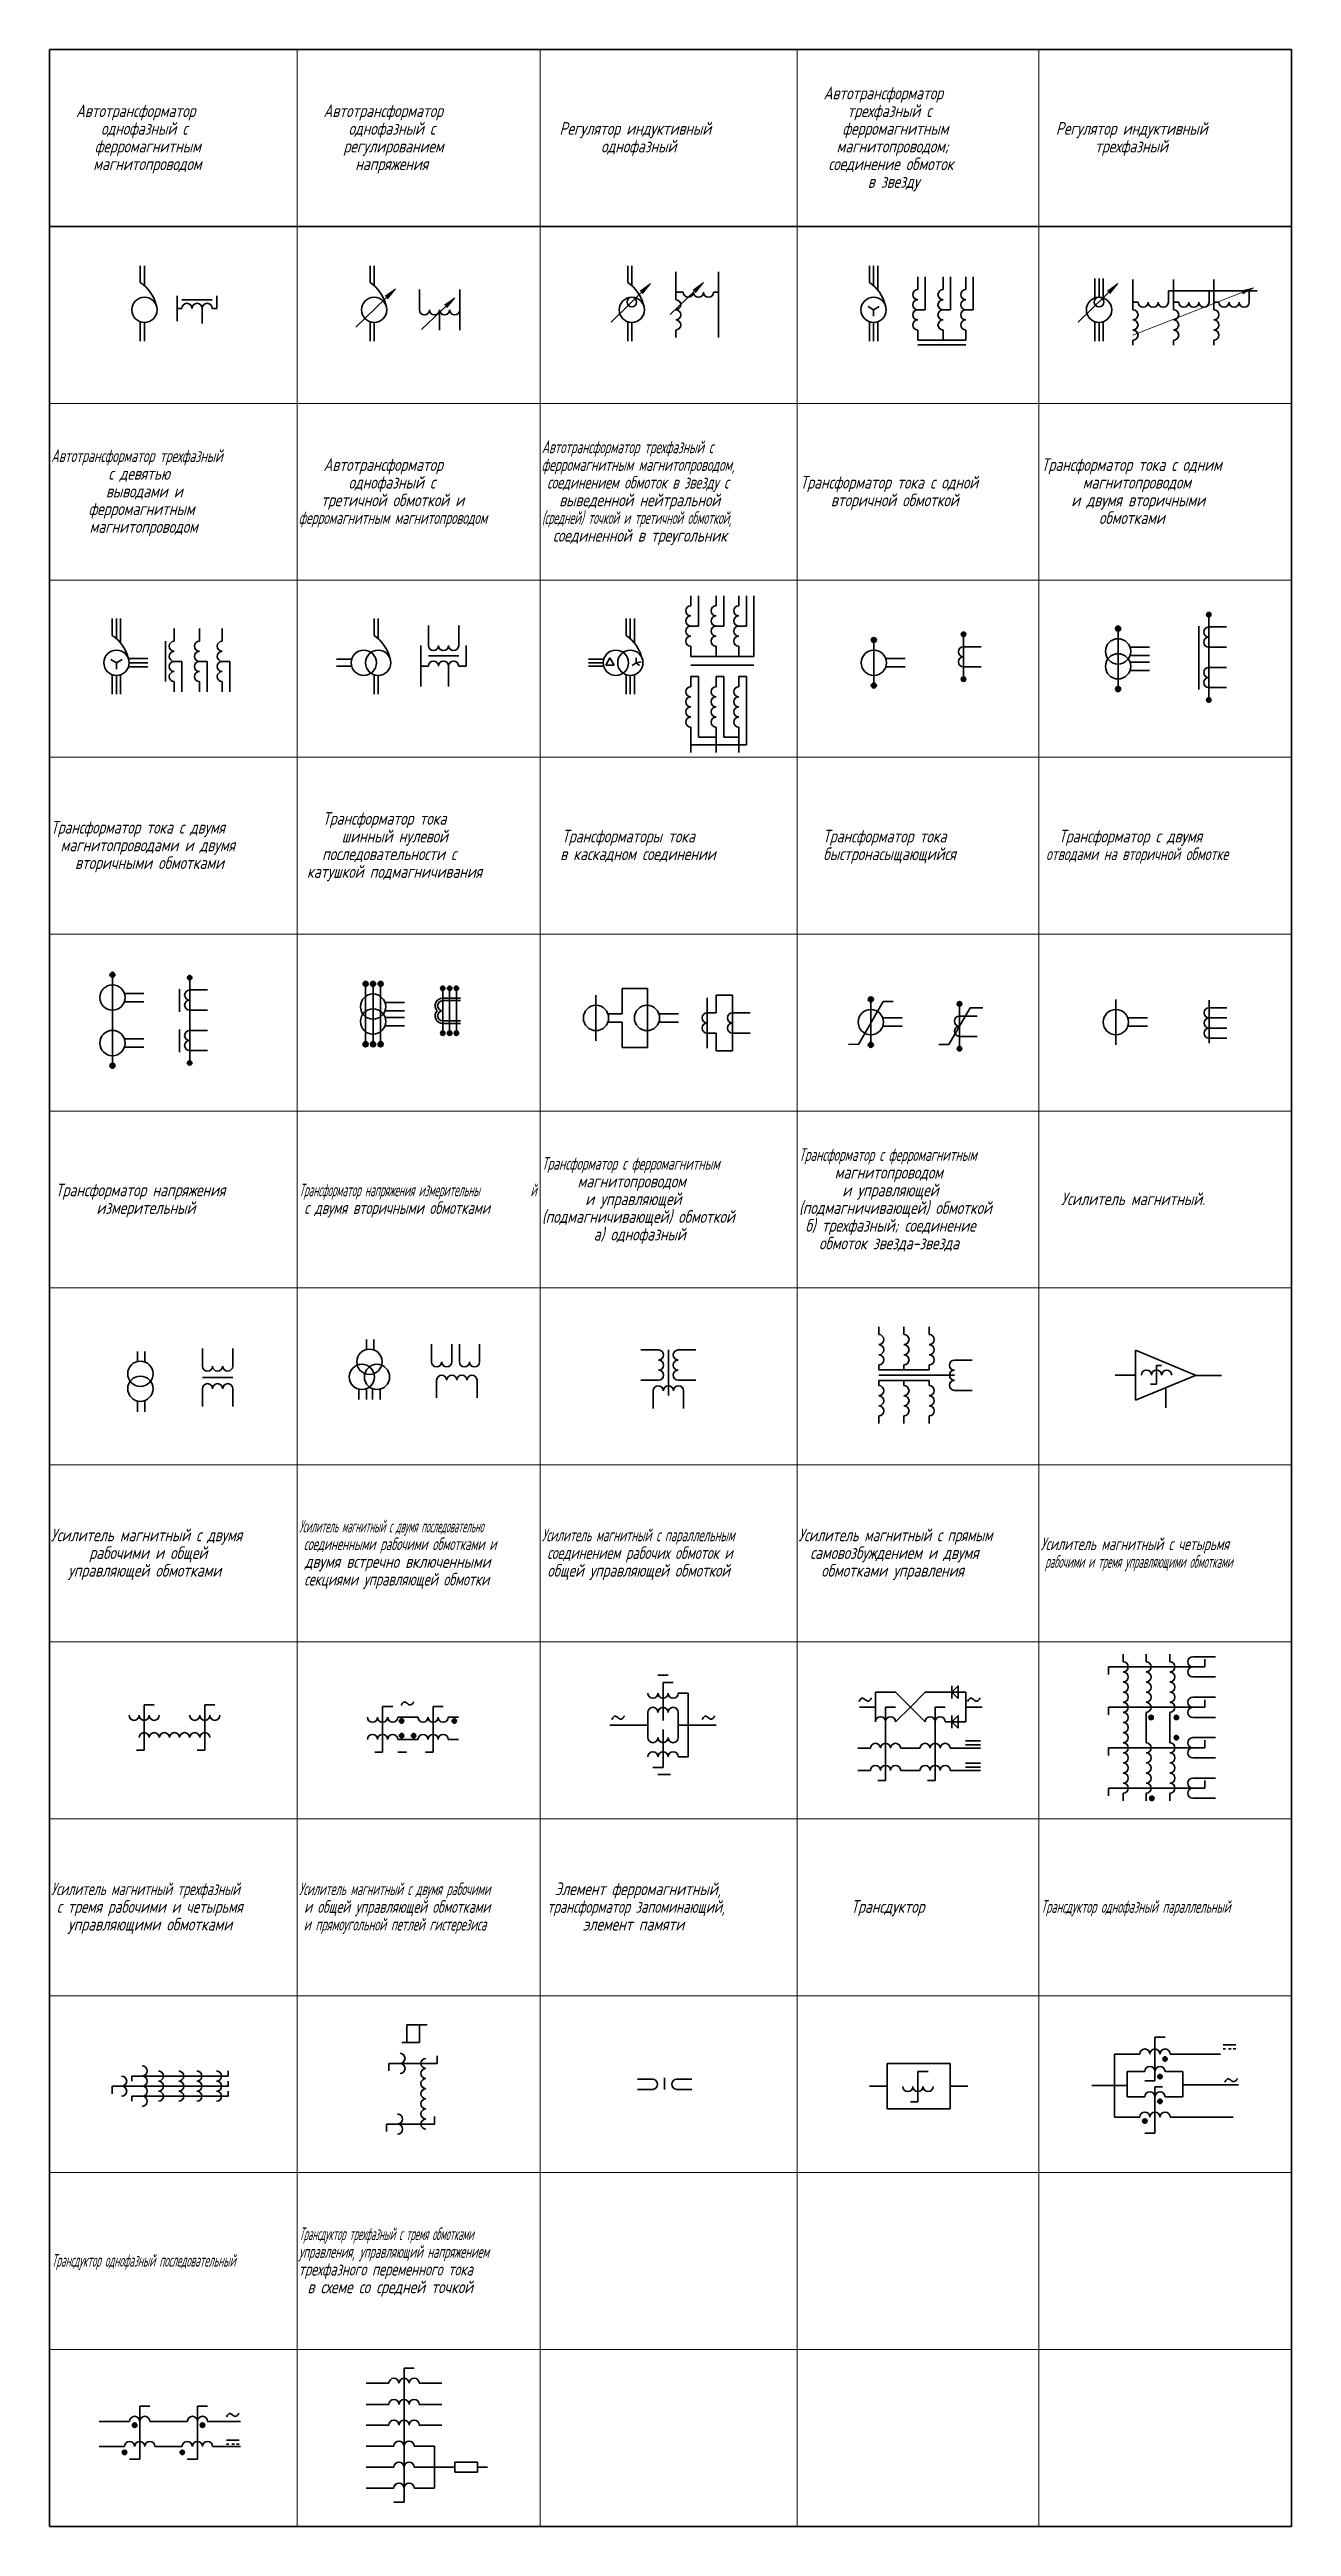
# Model space of a CAD drawing. Header units: millimetres. Extents: x 160 to 1402, y -1416 to 264.
# Drawn here: x 910 to 1402, y -716 to 264 of the extents above; entities that cross this region are included whole.
import ezdxf

# ---------------------------------------------------------------- set-up
doc = ezdxf.new("R2010")
doc.units = ezdxf.units.MM
doc.linetypes.add('K5LT_BASIC', pattern=[0])
doc.linetypes.add('K5LT_THIN', pattern=[0])
doc.layers.add('Слой 1', color=7, linetype='Continuous')
doc.styles.add('KTEXTSTYLE', font='GOST_AU.SHX', dxfattribs={"width": 0.96, "height": 5})

# ---------------------------------------------------------------- blocks, each defined once
blk = doc.blocks.new('U0')
at = {"layer": 'Слой 1', "color": 7, "linetype": 'K5LT_BASIC', "lineweight": 60}
for p, q in [((1072.25, 23.52), (1070.56, 20.59)), ((1070.56, 20.59), (1073.94, 20.59)), ((1073.94, 20.59), (1072.25, 23.52))]:
    blk.add_line(p, q, dxfattribs=at)
blk = doc.blocks.new('U1')
at = {"layer": 'Слой 1', "color": 7, "linetype": 'K5LT_BASIC', "lineweight": 60}
for p, q in [((910.02, 264.18), (1401.52, 264.18)), ((910.02, -715.82), (910.02, 264.18)), ((1401.52, -715.82), (1401.52, 264.18)), ((910.02, 194.18), (1401.52, 194.18)), ((910.02, -715.82), (1401.52, -715.82))]:
    blk.add_line(p, q, dxfattribs=at)
at = {"layer": 'Слой 1', "color": 7, "linetype": 'K5LT_THIN', "lineweight": 18}
for p, q in [((1007.98, -715.82), (1007.98, 264.18)), ((1104.14, -715.82), (1104.14, 264.18)), ((1205.89, -715.82), (1205.89, 264.18)), ((1301.58, -715.82), (1301.58, 264.18)), ((910.02, 124.18), (1401.52, 124.18)), ((910.02, 54.18), (1401.52, 54.18)), ((910.02, -15.82), (1401.52, -15.82)), ((910.02, -85.82), (1401.52, -85.82)), ((910.02, -155.82), (1401.52, -155.82)), ((910.02, -225.82), (1401.52, -225.82)), ((910.02, -295.82), (1401.52, -295.82)), ((910.02, -365.82), (1401.52, -365.82)), ((910.02, -435.82), (1401.52, -435.82)), ((910.02, -505.82), (1401.52, -505.82)), ((910.02, -575.82), (1401.52, -575.82)), ((910.02, -645.82), (1401.52, -645.82))]:
    blk.add_line(p, q, dxfattribs=at)
at = {"layer": 'Слой 1', "color": 7, "char_height": 2.5, "attachment_point": 1, "style": 'KTEXTSTYLE'}
for s, insert in [('\\H3.5;\\W0.965;\\Q15;\\Q15;\\H5.00;Автотрансформатор ', (1216.35, 249.46)), ('\\H3.5;\\W0.965;\\Q15;\\Q15;\\H5.00;Автотрансформатор ', (920.48, 242.46)), ('\\H3.5;\\W0.965;\\Q15;\\Q15;\\H5.00;однофазный с', (930.4, 235.46)), ('\\H3.5;\\W0.965;\\Q15;\\Q15;\\H5.00;Автотрансформатор ', (1018.44, 242.46)), ('\\H3.5;\\W0.965;\\Q15;\\Q15;\\H5.00;однофазный с', (1028.36, 235.46)), ('\\H3.5;\\W0.965;\\Q15;\\Q15;\\H5.00;Регулятор индуктивный', (1111.82, 235.46)), ('\\H3.5;\\W0.965;\\Q15;\\Q15;\\H5.00; ферромагнитным', (1221.32, 235.46)), ('\\H3.5;\\W0.965;\\Q15;\\Q15;\\H5.00;трехфазный с', (1225.75, 242.46)), ('\\H3.5;\\W0.965;\\Q15;\\Q15;\\H5.00;Регулятор индуктивный ', (1308.27, 235.46)), ('\\H3.5;\\W0.965;\\Q15;\\Q15;\\H5.00; ферромагнитным', (925.44, 228.46)), ('\\H3.5;\\W0.965;\\Q15;\\Q15;\\H5.00; регулированием ', (1023.87, 228.46)), ('\\H3.5;\\W0.965;\\Q15;\\Q15;\\H5.00; однофазный', (1125.84, 228.46)), ('\\H3.5;\\W0.965;\\Q15;\\Q15;\\H5.00; магнитопроводом; ', (1219, 228.46)), ('\\H3.5;\\W0.965;\\Q15;\\Q15;\\H5.00;трехфазный', (1323.75, 228.46)), ('\\H3.5;\\W0.965;\\Q15;\\Q15;\\H5.00; магнитопроводом', (924.84, 221.46)), ('\\H3.5;\\W0.965;\\Q15;\\Q15;\\H5.00;напряжения', (1031.01, 221.46)), ('\\H3.5;\\W0.965;\\Q15;\\Q15;\\H5.00;соединение обмоток', (1218.27, 221.46)), ('\\H3.5;\\W0.965;\\Q15;\\Q15;\\H5.00; в звезду', (1231.37, 214.46)), ('\\H3.5;\\W0.965;\\Q15;\\Q15;\\W0.788;\\H5.00;Автотрансформатор трехфазный с ', (1104.8, 109.46)), ('\\H3.5;\\W0.965;\\Q15;\\Q15;\\W0.834;\\H5.00;Автотрансформатор трехфазный ', (910.64, 105.96)), ('\\H3.5;\\W0.965;\\Q15;\\Q15;\\H5.00;Автотрансформатор ', (1018.44, 102.46)), ('\\H3.5;\\W0.965;\\Q15;\\Q15;\\W0.833;\\H5.00;ферромагнитным магнитопроводом,', (1104.76, 102.46)), ('\\H3.5;\\W0.965;\\Q15;\\Q15;\\H5.00;Трансформатор тока с одним', (1302.58, 102.46)), ('\\H3.5;\\W0.965;\\Q15;\\Q15;\\H5.00;выводами и ', (932.32, 91.96)), ('\\H3.5;\\W0.965;\\Q15;\\Q15;\\H5.00;с девятью ', (933.31, 98.96)), ('\\H3.5;\\W0.965;\\Q15;\\Q15;\\H5.00; третичной обмоткой и ', (1015, 88.46)), ('\\H3.5;\\W0.965;\\Q15;\\Q15;\\H5.00;однофазный с', (1028.36, 95.46)), ('\\H3.5;\\W0.965;\\Q15;\\Q15;\\W0.864;\\H5.00; соединением обмоток в звезду с', (1104.73, 95.46)), ('\\H3.5;\\W0.965;\\Q15;\\Q15;\\H5.00; выведенной нейтральной ', (1109.24, 88.46)), ('\\H3.5;\\W0.965;\\Q15;\\Q15;\\H5.00;Трансформатор тока с одной', (1207.09, 95.46)), ('\\H3.5;\\W0.965;\\Q15;\\Q15;\\H5.00; вторичной обмоткой', (1216.75, 88.46)), ('\\H3.5;\\W0.965;\\Q15;\\Q15;\\H5.00; магнитопроводом', (1316.41, 95.46)), ('\\H3.5;\\W0.965;\\Q15;\\Q15;\\H5.00;ферромагнитным ', (925.44, 84.96)), ('\\H3.5;\\W0.965;\\Q15;\\Q15;\\W0.825;\\H5.00;ферромагнитным магнитопроводом', (1008.61, 81.46)), ('\\H3.5;\\W0.965;\\Q15;\\Q15;\\W0.713;\\H5.00;(средней) точкой и третичной обмоткой,', (1104.87, 81.46)), ('\\H3.5;\\W0.965;\\Q15;\\Q15;\\H5.00; и двумя вторичными ', (1311.91, 88.46)), ('\\H3.5;\\W0.965;\\Q15;\\Q15;\\H5.00;обмотками', (1325.34, 81.46)), ('\\H3.5;\\W0.965;\\Q15;\\Q15;\\H5.00;магнитопроводом', (925.84, 77.96)), ('\\H3.5;\\W0.965;\\Q15;\\Q15;\\H5.00; соединенной в треугольник', (1106.79, 74.46)), ('\\H3.5;\\W0.965;\\Q15;\\Q15;\\H5.00;Трансформатор тока ', (1018.11, -37.54)), ('\\H3.5;\\W0.965;\\Q15;\\Q15;\\W0.952;\\H5.00;Трансформатор тока с двумя ', (910.53, -41.04)), ('\\H3.5;\\W0.965;\\Q15;\\Q15;\\H5.00;шинный нулевой', (1025.65, -44.54)), ('\\H3.5;\\W0.965;\\Q15;\\Q15;\\H5.00;Трансформаторы тока ', (1112.75, -44.54)), ('\\H3.5;\\W0.965;\\Q15;\\Q15;\\H5.00;Трансформатор тока ', (1216.02, -44.54)), ('\\H3.5;\\W0.965;\\Q15;\\Q15;\\H5.00;Трансформатор с двумя', (1309.4, -44.54)), ('\\H3.5;\\W0.965;\\Q15;\\Q15;\\H5.00;магнитопроводами и двумя', (914.39, -48.04)), ('\\H3.5;\\W0.965;\\Q15;\\Q15;\\H5.00; вторичными обмотками', (917.63, -55.04)), ('\\H3.5;\\W0.965;\\Q15;\\Q15;\\H5.00;катушкой подмагничивания', (1011.89, -58.54)), ('\\H3.5;\\W0.965;\\Q15;\\Q15;\\H5.00; последовательности с ', (1015.4, -51.54)), ('\\H3.5;\\W0.965;\\Q15;\\Q15;\\H5.00;в каскадном соединении', (1112.09, -51.54)), ('\\H3.5;\\W0.965;\\Q15;\\Q15;\\H5.00;быстронасыщающийся', (1216.22, -51.54)), ('\\H3.5;\\W0.965;\\Q15;\\Q15;\\W0.859;\\H5.00; отводами на вторичной обмотке', (1302.18, -51.54)), ('\\H3.5;\\W0.965;\\Q15;\\Q15;\\W0.802;\\H5.00;Трансформатор с ферромагнитным ', (1104.79, -174.04)), ('\\H3.5;\\W0.965;\\Q15;\\Q15;\\W0.802;\\H5.00;Трансформатор с ферромагнитным ', (1206.55, -170.54)), ('\\H3.5;\\W0.965;\\Q15;\\Q15;\\H5.00;Трансформатор напряжения ', (912.41, -184.54)), ('\\H3.5;\\W0.965;\\Q15;\\Q15;\\W0.655;\\H5.00;Трансформатор напряжения измерительны', (1008.77, -184.54)), ('\\H3.5;\\W0.965;\\Q15;\\Q15;\\W0.655;\\H5.00;й', (1100.35, -184.54)), ('\\H3.5;\\W0.965;\\Q15;\\Q15;\\H5.00;магнитопроводом ', (1118.97, -181.04)), ('\\H3.5;\\W0.965;\\Q15;\\Q15;\\H5.00;магнитопроводом ', (1220.72, -177.54)), ('\\H3.5;\\W0.965;\\Q15;\\Q15;\\H5.00;и управляющей ', (1223.76, -184.54)), ('\\H3.5;\\W0.965;\\Q15;\\Q15;\\H5.00;измерительный', (928.55, -191.54)), ('\\H3.5;\\W0.965;\\Q15;\\Q15;\\W0.888;\\H5.00; с двумя вторичными обмотками', (1008.55, -191.54)), ('\\H3.5;\\W0.965;\\Q15;\\Q15;\\H5.00;(подмагничивающей) обмоткой', (1104.88, -195.04)), ('\\H3.5;\\W0.965;\\Q15;\\Q15;\\H5.00;и управляющей ', (1122.01, -188.04)), ('\\H3.5;\\W0.965;\\Q15;\\Q15;\\H5.00;(подмагничивающей) обмоткой', (1206.63, -191.54)), ('\\H3.5;\\W0.965;\\Q15;\\Q15;\\H5.00;Усилитель магнитный. ', (1310.32, -188.04)), ('\\H3.5;\\W0.965;\\Q15;\\Q15;\\H5.00; а) однофазный', (1122.87, -202.04)), ('\\H3.5;\\W0.965;\\Q15;\\Q15;\\H5.00;б) трехфазный; соединение ', (1209.14, -198.54)), ('\\H3.5;\\W0.965;\\Q15;\\Q15;\\H5.00;обмоток звезда-звезда', (1214.57, -205.54)), ('\\H3.5;\\W0.965;\\Q15;\\Q15;\\W0.952;\\H5.00;Усилитель магнитный с двумя', (910.53, -321.04)), ('\\H3.5;\\W0.965;\\Q15;\\Q15;\\W0.588;\\H5.00;Усилитель магнитный с двумя последовательно', (1008.83, -317.54)), ('\\H3.5;\\W0.965;\\Q15;\\Q15;\\W0.749;\\H5.00;Усилитель магнитный с параллельным', (1104.84, -321.04)), ('\\H3.5;\\W0.965;\\Q15;\\Q15;\\W0.907;\\H5.00;Усилитель магнитный с прямым', (1206.45, -321.04)), ('\\H3.5;\\W0.965;\\Q15;\\Q15;\\H5.00; рабочими и общей ', (923.26, -328.04)), ('\\H3.5;\\W0.965;\\Q15;\\Q15;\\H5.00; двумя встречно включенными', (1008.52, -331.54)), ('\\H3.5;\\W0.965;\\Q15;\\Q15;\\W0.764;\\H5.00; соединенными рабочими обмотками и', (1008.67, -324.54)), ('\\H3.5;\\W0.965;\\Q15;\\Q15;\\W0.883;\\H5.00; соединением рабочих обмоток и', (1104.71, -328.04)), ('\\H3.5;\\W0.965;\\Q15;\\Q15;\\H5.00; самовозбуждением и двумя ', (1208.55, -328.04)), ('\\H3.5;\\W0.965;\\Q15;\\Q15;\\W0.839;\\H5.00;Усилитель магнитный с четырьмя', (1302.2, -324.54)), ('\\H3.5;\\W0.965;\\Q15;\\Q15;\\W0.631;\\H5.00; рабочими и тремя управляющими обмотками', (1302.39, -331.54)), ('\\H3.5;\\W0.965;\\Q15;\\Q15;\\H5.00;управляющей обмотками', (917.37, -335.04)), ('\\H3.5;\\W0.965;\\Q15;\\Q15;\\W0.882;\\H5.00; секциями управляющей обмотки', (1008.56, -338.54)), ('\\H3.5;\\W0.965;\\Q15;\\Q15;\\W0.941;\\H5.00; общей управляющей обмоткой', (1104.66, -335.04)), ('\\H3.5;\\W0.965;\\Q15;\\Q15;\\H5.00;обмотками управления', (1215.43, -335.04)), ('\\H3.5;\\W0.965;\\Q15;\\Q15;\\W0.827;\\H5.00;Усилитель магнитный трехфазный', (910.65, -461.04)), ('\\H3.5;\\W0.965;\\Q15;\\Q15;\\W0.934;\\H5.00; с тремя рабочими и четырьмя', (910.55, -468.04)), ('\\H3.5;\\W0.965;\\Q15;\\Q15;\\W0.711;\\H5.00;Усилитель магнитный с двумя рабочими', (1008.72, -461.04)), ('\\H3.5;\\W0.965;\\Q15;\\Q15;\\W0.849;\\H5.00; и общей управляющей обмотками', (1008.59, -468.04)), ('\\H3.5;\\W0.965;\\Q15;\\Q15;\\W0.882;\\H5.00; трансформатор запоминающий, ', (1104.72, -468.04)), ('\\H3.5;\\W0.965;\\Q15;\\Q15;\\H5.00;Элемент ферромагнитный,', (1109.95, -461.04)), ('\\H3.5;\\W0.965;\\Q15;\\Q15;\\H5.00;Трансдуктор', (1227.2, -468.04)), ('\\H3.5;\\W0.965;\\Q15;\\Q15;\\W0.729;\\H5.00;Трансдуктор однофазный параллельный', (1302.3, -468.04)), ('\\H3.5;\\W0.965;\\Q15;\\Q15;\\H5.00; управляющими обмотками', (914.86, -475.04)), ('\\H3.5;\\W0.965;\\Q15;\\Q15;\\W0.747;\\H5.00; и прямоугольной петлей гистерезиса', (1008.68, -475.04)), ('\\H3.5;\\W0.965;\\Q15;\\Q15;\\H5.00;элемент памяти', (1121.08, -475.04)), ('\\H3.5;\\W0.965;\\Q15;\\Q15;\\W0.607;\\H5.00;Трансдуктор трехфазный с тремя обмотками ', (1008.81, -597.54)), ('\\H3.5;\\W0.965;\\Q15;\\Q15;\\W0.729;\\H5.00;управления, управляющий напряжением ', (1008.7, -604.54)), ('\\H3.5;\\W0.965;\\Q15;\\Q15;\\W0.645;\\H5.00;Трансдуктор однофазный последовательный', (910.82, -608.04)), ('\\H3.5;\\W0.965;\\Q15;\\Q15;\\W0.888;\\H5.00;трехфазного переменного тока ', (1008.55, -611.54)), ('\\H3.5;\\W0.965;\\Q15;\\Q15;\\H5.00;в схеме со средней точкой', (1012.09, -618.54))]:
    blk.add_mtext(s, dxfattribs=dict(at, insert=insert))
blk = doc.blocks.new('U2')
at = {"layer": 'Слой 1'}
blk.add_hatch(color=7, dxfattribs=at).paths.add_polyline_path([(1010.64, 165.6), (1013.76, 169.56), (1009.72, 166.54), (1010.53, 166.42)])
at = {"layer": 'Слой 1', "color": 7, "linetype": 'K5LT_THIN', "lineweight": 18}
for p, q in [((998.17, 154.35), (1013.76, 169.56)), ((1009.72, 166.54), (1013.76, 169.56)), ((1013.76, 169.56), (1010.64, 165.6)), ((1010.53, 166.42), (1009.72, 166.54)), ((1010.64, 165.6), (1010.53, 166.42))]:
    blk.add_line(p, q, dxfattribs=at)
blk = doc.blocks.new('U3')
at = {"layer": 'Слой 1'}
blk.add_hatch(color=7, dxfattribs=at).paths.add_polyline_path([(1080.06, 167.6), (1083.18, 171.56), (1079.14, 168.54), (1079.96, 168.42)])
at = {"layer": 'Слой 1', "color": 7, "linetype": 'K5LT_THIN', "lineweight": 18}
for p, q in [((1067.59, 156.35), (1083.18, 171.56)), ((1079.14, 168.54), (1083.18, 171.56)), ((1079.96, 168.42), (1079.14, 168.54)), ((1080.06, 167.6), (1079.96, 168.42)), ((1083.18, 171.56), (1080.06, 167.6))]:
    blk.add_line(p, q, dxfattribs=at)
blk = doc.blocks.new('U4')
at = {"layer": 'Слой 1'}
blk.add_hatch(color=7, dxfattribs=at).paths.add_polyline_path([(1225.51, 167.6), (1228.63, 171.56), (1224.59, 168.54), (1225.41, 168.42)])
at = {"layer": 'Слой 1', "color": 7, "linetype": 'K5LT_THIN', "lineweight": 18}
for p, q in [((1213.04, 156.35), (1228.63, 171.56)), ((1224.59, 168.54), (1228.63, 171.56)), ((1225.41, 168.42), (1224.59, 168.54)), ((1225.51, 167.6), (1225.41, 168.42)), ((1228.63, 171.56), (1225.51, 167.6))]:
    blk.add_line(p, q, dxfattribs=at)
blk = doc.blocks.new('U5')
at = {"layer": 'Слой 1'}
blk.add_hatch(color=7, dxfattribs=at).paths.add_polyline_path([(1034.07, 162.05), (1037.24, 165.97), (1033.17, 163), (1033.98, 162.87)])
at = {"layer": 'Слой 1', "color": 7, "linetype": 'K5LT_THIN', "lineweight": 18}
for p, q in [((1024.04, 153.4), (1037.24, 165.97)), ((1033.17, 163), (1037.24, 165.97)), ((1033.98, 162.87), (1033.17, 163)), ((1034.07, 162.05), (1033.98, 162.87)), ((1037.24, 165.97), (1034.07, 162.05))]:
    blk.add_line(p, q, dxfattribs=at)
blk = doc.blocks.new('U6')
at = {"layer": 'Слой 1'}
blk.add_hatch(color=7, dxfattribs=at).paths.add_polyline_path([(1100.97, 168.05), (1104.14, 171.97), (1100.07, 169), (1100.88, 168.87)])
at = {"layer": 'Слой 1', "color": 7, "linetype": 'K5LT_THIN', "lineweight": 18}
for p, q in [((1090.94, 159.4), (1104.14, 171.97)), ((1100.07, 169), (1104.14, 171.97)), ((1100.88, 168.87), (1100.07, 169)), ((1100.97, 168.05), (1100.88, 168.87)), ((1104.14, 171.97), (1100.97, 168.05))]:
    blk.add_line(p, q, dxfattribs=at)
blk = doc.blocks.new('U7')
at = {"layer": 'Слой 1'}
blk.add_hatch(color=7, dxfattribs=at).paths.add_polyline_path([(1277.63, 168.73), (1282.52, 169.94), (1278.11, 167.5), (1278.33, 168.3)])
at = {"layer": 'Слой 1', "color": 7, "linetype": 'K5LT_THIN', "lineweight": 18}
for p, q in [((1234.67, 151.2), (1282.52, 169.94)), ((1277.63, 168.73), (1282.52, 169.94)), ((1278.33, 168.3), (1277.63, 168.73)), ((1282.52, 169.94), (1278.11, 167.5)), ((1278.11, 167.5), (1278.33, 168.3))]:
    blk.add_line(p, q, dxfattribs=at)

msp = doc.modelspace()

# ---------------------------------------------------------------- hatches: boundary and pattern name
at = {"layer": 'Слой 1'}
for points in [[(1369.67, 40.58), (1369.41, 41.2), (1368.79, 41.46), (1368.17, 41.2), (1367.91, 40.58), (1368.17, 39.96), (1368.79, 39.71), (1369.41, 39.96)], [(1236.24, 29.56), (1235.54, 29.86), (1235.24, 30.56), (1235.54, 31.27), (1236.24, 31.56), (1236.95, 31.27), (1237.24, 30.56), (1236.95, 29.86)], [(1272.61, 32.8), (1272.36, 33.42), (1271.74, 33.67), (1271.12, 33.42), (1270.86, 32.8), (1271.12, 32.18), (1271.74, 31.92), (1272.36, 32.18)], [(1332.89, 34.06), (1332.18, 34.36), (1331.89, 35.06), (1332.18, 35.77), (1332.89, 36.06), (1333.6, 35.77), (1333.89, 35.06), (1333.6, 34.36)], [(1236.24, 13.56), (1236.95, 13.27), (1237.24, 12.56), (1236.95, 11.86), (1236.24, 11.56), (1235.54, 11.86), (1235.24, 12.56), (1235.54, 13.27)], [(1272.61, 15.05), (1272.36, 15.67), (1271.74, 15.92), (1271.12, 15.67), (1270.86, 15.05), (1271.12, 14.43), (1271.74, 14.17), (1272.36, 14.43)], [(1332.89, 12.15), (1333.6, 11.86), (1333.89, 11.15), (1333.6, 10.45), (1332.89, 10.15), (1332.18, 10.45), (1331.89, 11.15), (1332.18, 11.86)], [(1369.67, 6.83), (1369.41, 7.45), (1368.79, 7.71), (1368.17, 7.45), (1367.91, 6.83), (1368.17, 6.21), (1368.79, 5.96), (1369.41, 6.21)], [(934.92, -102.9), (934.22, -102.61), (933.92, -101.9), (934.22, -101.2), (934.92, -100.9), (935.63, -101.2), (935.92, -101.9), (935.63, -102.61)], [(966.37, -103.03), (966.11, -102.41), (965.49, -102.15), (964.87, -102.41), (964.62, -103.03), (964.87, -103.65), (965.49, -103.9), (966.11, -103.65)], [(1035.09, -106.49), (1034.38, -106.2), (1034.09, -105.49), (1034.38, -104.79), (1035.09, -104.49), (1035.79, -104.79), (1036.09, -105.49), (1035.79, -106.2)], [(1038.05, -106.49), (1037.35, -106.2), (1037.05, -105.49), (1037.35, -104.79), (1038.05, -104.49), (1038.76, -104.79), (1039.05, -105.49), (1038.76, -106.2)], [(1041.02, -106.49), (1040.31, -106.2), (1040.02, -105.49), (1040.31, -104.79), (1041.02, -104.49), (1041.73, -104.79), (1042.02, -105.49), (1041.73, -106.2)], [(1066.49, -107.26), (1066.24, -106.64), (1065.62, -106.38), (1065, -106.64), (1064.74, -107.26), (1065, -107.88), (1065.62, -108.13), (1066.24, -107.88)], [(1069.24, -107.26), (1068.98, -106.64), (1068.36, -106.38), (1067.75, -106.64), (1067.49, -107.26), (1067.75, -107.88), (1068.36, -108.13), (1068.98, -107.88)], [(1071.92, -107.26), (1071.67, -106.64), (1071.05, -106.38), (1070.43, -106.64), (1070.17, -107.26), (1070.43, -107.88), (1071.05, -108.13), (1071.67, -107.88)], [(1235.04, -112.62), (1234.33, -112.33), (1234.04, -111.62), (1234.33, -110.91), (1235.04, -110.62), (1235.74, -110.91), (1236.04, -111.62), (1235.74, -112.33)], [(1271, -113.39), (1270.75, -112.77), (1270.13, -112.51), (1269.51, -112.77), (1269.25, -113.39), (1269.51, -114.01), (1270.13, -114.26), (1270.75, -114.01)], [(1066.49, -125.01), (1066.24, -124.39), (1065.62, -124.13), (1065, -124.39), (1064.74, -125.01), (1065, -125.63), (1065.62, -125.89), (1066.24, -125.63)], [(1069.24, -125.01), (1068.98, -124.39), (1068.36, -124.13), (1067.75, -124.39), (1067.49, -125.01), (1067.75, -125.63), (1068.36, -125.89), (1068.98, -125.63)], [(1071.92, -125.01), (1071.67, -124.39), (1071.05, -124.13), (1070.43, -124.39), (1070.17, -125.01), (1070.43, -125.63), (1071.05, -125.89), (1071.67, -125.63)], [(934.92, -136.9), (935.63, -137.2), (935.92, -137.9), (935.63, -138.61), (934.92, -138.9), (934.22, -138.61), (933.92, -137.9), (934.22, -137.2)], [(966.37, -136.78), (966.11, -136.16), (965.49, -135.9), (964.87, -136.16), (964.62, -136.78), (964.87, -137.4), (965.49, -137.65), (966.11, -137.4)], [(1035.09, -128.4), (1035.79, -128.7), (1036.09, -129.4), (1035.79, -130.11), (1035.09, -130.4), (1034.38, -130.11), (1034.09, -129.4), (1034.38, -128.7)], [(1038.05, -128.4), (1038.76, -128.7), (1039.05, -129.4), (1038.76, -130.11), (1038.05, -130.4), (1037.35, -130.11), (1037.05, -129.4), (1037.35, -128.7)], [(1041.02, -128.4), (1041.73, -128.7), (1042.02, -129.4), (1041.73, -130.11), (1041.02, -130.4), (1040.31, -130.11), (1040.02, -129.4), (1040.31, -128.7)], [(1235.04, -128.62), (1235.74, -128.91), (1236.04, -129.62), (1235.74, -130.33), (1235.04, -130.62), (1234.33, -130.33), (1234.04, -129.62), (1234.33, -128.91)], [(1271, -131.14), (1270.75, -130.52), (1270.13, -130.26), (1269.51, -130.52), (1269.25, -131.14), (1269.51, -131.76), (1270.13, -132.01), (1270.75, -131.76)], [(1050.23, -397.14), (1049.97, -396.52), (1049.35, -396.26), (1048.73, -396.52), (1048.47, -397.14), (1048.73, -397.76), (1049.35, -398.01), (1049.97, -397.76)], [(1071.07, -397.14), (1070.81, -396.52), (1070.19, -396.26), (1069.57, -396.52), (1069.31, -397.14), (1069.57, -397.76), (1070.19, -398.01), (1070.81, -397.76)], [(1346.84, -395.73), (1346.58, -395.11), (1345.97, -394.85), (1345.35, -395.11), (1345.09, -395.73), (1345.35, -396.35), (1345.97, -396.6), (1346.58, -396.35)], [(1356.84, -395.73), (1356.58, -395.11), (1355.97, -394.85), (1355.35, -395.11), (1355.09, -395.73), (1355.35, -396.35), (1355.97, -396.6), (1356.58, -396.35)], [(1050.23, -402.94), (1049.97, -402.33), (1049.35, -402.07), (1048.73, -402.33), (1048.47, -402.94), (1048.73, -403.56), (1049.35, -403.82), (1049.97, -403.56)], [(1054.98, -402.94), (1054.72, -402.33), (1054.1, -402.07), (1053.48, -402.33), (1053.23, -402.94), (1053.48, -403.56), (1054.1, -403.82), (1054.72, -403.56)], [(1356.84, -403.73), (1356.58, -403.11), (1355.97, -402.85), (1355.35, -403.11), (1355.09, -403.73), (1355.35, -404.35), (1355.97, -404.6), (1356.58, -404.35)], [(1347.11, -427.73), (1346.86, -427.11), (1346.24, -426.85), (1345.62, -427.11), (1345.36, -427.73), (1345.62, -428.35), (1346.24, -428.6), (1346.86, -428.35)], [(1350.37, -537.84), (1350.11, -537.22), (1349.49, -536.97), (1348.88, -537.22), (1348.62, -537.84), (1348.88, -538.46), (1349.49, -538.72), (1350.11, -538.46)], [(1352.37, -530.88), (1352.11, -530.26), (1351.49, -530), (1350.88, -530.26), (1350.62, -530.88), (1350.88, -531.5), (1351.49, -531.75), (1352.11, -531.5)], [(1350.37, -547.63), (1350.11, -547.01), (1349.49, -546.75), (1348.88, -547.01), (1348.62, -547.63), (1348.88, -548.25), (1349.49, -548.5), (1350.11, -548.25)], [(1344.37, -555.43), (1344.11, -554.81), (1343.49, -554.55), (1342.88, -554.81), (1342.62, -555.43), (1342.88, -556.05), (1343.49, -556.3), (1344.11, -556.05)], [(944.58, -675.73), (944.32, -675.11), (943.7, -674.86), (943.08, -675.11), (942.83, -675.73), (943.08, -676.35), (943.7, -676.61), (944.32, -676.35)], [(971.42, -675.73), (971.16, -675.11), (970.54, -674.86), (969.93, -675.11), (969.67, -675.73), (969.93, -676.35), (970.54, -676.61), (971.16, -676.35)], [(940.58, -686.53), (940.32, -685.91), (939.7, -685.66), (939.08, -685.91), (938.83, -686.53), (939.08, -687.15), (939.7, -687.41), (940.32, -687.15)], [(963.42, -686.53), (963.16, -685.91), (962.54, -685.66), (961.93, -685.91), (961.67, -686.53), (961.93, -687.15), (962.54, -687.41), (963.16, -687.15)]]:
    msp.add_hatch(color=7, dxfattribs=at).paths.add_polyline_path(points)

# ---------------------------------------------------------------- linework, layer by layer
at = {"layer": 'Слой 1', "color": 7, "linetype": 'K5LT_BASIC', "lineweight": 60}
for p, q in [((945.93, 172.03), (945.93, 178.65)), ((947.57, 170.74), (947.57, 178.65)), ((1036.85, 172.03), (1036.85, 178.65)), ((1038.5, 170.74), (1038.5, 178.65)), ((1138.83, 172.03), (1138.83, 178.65)), ((1140.47, 170.74), (1140.47, 178.65)), ((1234.51, 172.03), (1234.51, 178.65)), ((1236.15, 170.74), (1236.15, 178.65)), ((1237.8, 169), (1237.8, 178.65)), ((960.55, 161.77), (960.55, 166.77)), ((976.24, 161.77), (976.24, 166.77)), ((1056.37, 161.2), (1056.37, 169.2)), ((1072.37, 161.2), (1072.37, 169.2)), ((1157.82, 168.2), (1157.82, 176.2)), ((1160.82, 168.2), (1157.82, 168.2)), ((1157.82, 165.2), (1157.82, 168.2)), ((1172.82, 168.2), (1174.82, 168.2)), ((1174.82, 176.2), (1174.82, 150.2)), ((1253.61, 169.2), (1253.61, 174.2)), ((1256.61, 161.2), (1256.61, 174.2)), ((1263.61, 169.2), (1263.61, 174.2)), ((1266.61, 161.2), (1266.61, 174.2)), ((1272.61, 169.2), (1272.61, 174.2)), ((1275.61, 161.2), (1275.61, 174.2)), ((1323.72, 165.92), (1323.72, 173.65)), ((1325.36, 166.2), (1325.36, 173.65)), ((1327, 165.92), (1327, 173.65)), ((1338.79, 164.2), (1338.79, 173.2)), ((1352.79, 164.2), (1352.79, 168.7)), ((1352.79, 168.7), (1387.92, 168.7)), ((1354.88, 164.2), (1354.88, 173.2)), ((1368.88, 164.2), (1368.88, 168.7)), ((1370.81, 164.2), (1370.81, 173.2)), ((1384.81, 164.2), (1384.81, 168.7)), ((962.4, 161.77), (960.55, 161.77)), ((960.55, 161.77), (960.55, 156.77)), ((974.4, 165.1), (962.4, 165.1)), ((970.4, 161.77), (970.4, 155.77)), ((974.4, 161.77), (976.24, 161.77)), ((1064.37, 161.2), (1064.37, 153.2)), ((1072.37, 161.2), (1072.37, 153.2)), ((1236.15, 161.2), (1233.96, 162.46)), ((1236.15, 161.2), (1238.34, 162.46)), ((1236.15, 161.2), (1236.15, 158.67)), ((1253.61, 161.2), (1256.61, 161.2)), ((1263.61, 161.2), (1266.61, 161.2)), ((1272.61, 161.2), (1275.61, 161.2)), ((1340.79, 164.2), (1338.79, 164.2)), ((1338.79, 164.2), (1338.79, 161.2)), ((1356.88, 164.2), (1354.88, 164.2)), ((1354.88, 164.2), (1354.88, 161.2)), ((1372.81, 164.2), (1370.81, 164.2)), ((1370.81, 164.2), (1370.81, 161.2)), ((945.93, 156.48), (945.93, 148.75)), ((947.57, 156.2), (947.57, 148.75)), ((1036.85, 156.48), (1036.85, 148.75)), ((1038.5, 156.2), (1038.5, 148.75)), ((1138.83, 156.48), (1138.83, 148.75)), ((1140.47, 156.2), (1140.47, 148.75)), ((1157.82, 153.2), (1157.82, 150.2)), ((1234.51, 156.48), (1234.51, 148.75)), ((1236.15, 156.2), (1236.15, 148.75)), ((1237.8, 156.48), (1237.8, 148.75)), ((1253.61, 153.2), (1253.61, 149.2)), ((1253.61, 149.2), (1263.61, 149.2)), ((1253.61, 147.33), (1272.61, 147.33)), ((1263.61, 153.2), (1263.61, 149.2)), ((1263.61, 149.2), (1272.61, 149.2)), ((1272.61, 153.2), (1272.61, 149.2)), ((1323.72, 156.48), (1323.72, 148.75)), ((1325.36, 156.2), (1325.36, 148.75)), ((1327, 156.48), (1327, 148.75)), ((1338.79, 149.2), (1338.79, 147.2)), ((1354.88, 149.2), (1354.88, 147.2)), ((1370.81, 149.2), (1370.81, 147.2)), ((1163.81, 44.09), (1163.81, 48.09)), ((1166.81, 36.09), (1166.81, 48.09)), ((1173.81, 44.09), (1173.81, 48.09)), ((1176.81, 36.09), (1176.81, 48.09)), ((1182.81, 44.09), (1182.81, 48.09)), ((1185.81, 36.09), (1185.81, 48.09)), ((1188.81, 24.09), (1188.81, 48.09)), ((1368.79, 31.71), (1368.79, 39.71)), ((934.87, 32.4), (934.87, 39.02)), ((936.51, 31.1), (936.51, 39.02)), ((938.15, 29.37), (938.15, 39.02)), ((955.97, 30.09), (955.97, 14.09)), ((959.38, 30.09), (959.38, 35.09)), ((969.38, 30.09), (969.38, 35.09)), ((978.38, 30.09), (978.38, 35.09)), ((1038.43, 32.4), (1038.43, 39.02)), ((1040.07, 31.1), (1040.07, 39.02)), ((1059.94, 28.35), (1059.94, 36.35)), ((1071.94, 28.35), (1071.94, 36.35)), ((1138.22, 32.4), (1138.22, 39.02)), ((1139.86, 31.1), (1139.86, 39.02)), ((1141.5, 29.37), (1141.5, 39.02)), ((1163.81, 36.09), (1166.81, 36.09)), ((1173.81, 36.09), (1176.81, 36.09)), ((1182.81, 36.09), (1185.81, 36.09)), ((1236.24, 21.56), (1236.24, 30.56)), ((1271.74, 23.92), (1271.74, 31.92)), ((1332.89, 26.06), (1332.89, 35.06)), ((1364.81, 11.04), (1364.81, 36.04)), ((1368.79, 35.71), (1375.79, 35.71)), ((1368.79, 31.71), (1368.79, 23.71)), ((936.51, 21.56), (934.32, 22.83)), ((936.51, 21.56), (938.7, 22.83)), ((936.51, 21.56), (936.51, 19.03)), ((941.23, 23.21), (948.96, 23.21)), ((941.23, 19.92), (948.96, 19.92)), ((941.51, 21.56), (948.96, 21.56)), ((959.38, 22.09), (962.38, 22.09)), ((962.38, 22.09), (962.38, 10.09)), ((969.38, 22.09), (972.38, 22.09)), ((972.38, 22.09), (972.38, 10.09)), ((978.38, 22.09), (981.38, 22.09)), ((981.38, 22.09), (981.38, 10.09)), ((1029.56, 22.92), (1023.56, 22.92)), ((1029.56, 20.2), (1023.56, 20.2)), ((1056.94, 20.2), (1056.94, 28.35)), ((1059.94, 20.2), (1056.94, 20.2)), ((1056.94, 20.2), (1056.94, 12.2)), ((1059.94, 24.28), (1071.94, 24.28)), ((1067.94, 20.2), (1067.94, 12.2)), ((1071.94, 20.2), (1074.94, 20.2)), ((1074.94, 20.2), (1074.94, 28.35)), ((1129.35, 22.92), (1123.35, 22.92)), ((1129.16, 21.56), (1123.35, 21.56)), ((1129.35, 20.2), (1123.35, 20.2)), ((1142.2, 21.56), (1140.57, 20.41)), ((1142.2, 21.56), (1142.2, 23.52)), ((1142.2, 21.56), (1144.16, 21.96)), ((1142.2, 21.56), (1143.52, 20.41)), ((1163.81, 28.09), (1163.81, 24.09)), ((1163.81, 24.09), (1188.81, 24.09)), ((1163.81, 20.61), (1188.81, 20.61)), ((1173.81, 28.09), (1173.81, 24.09)), ((1182.81, 28.09), (1182.81, 24.09)), ((1236.24, 21.56), (1236.24, 12.56)), ((1240.97, 23.21), (1248.69, 23.21)), ((1240.97, 19.92), (1248.69, 19.92)), ((1271.74, 27.92), (1278.74, 27.92)), ((1271.74, 23.92), (1271.74, 15.92)), ((1271.74, 19.92), (1278.74, 19.92)), ((1332.89, 26.06), (1332.89, 17.06)), ((1332.89, 20.15), (1332.89, 11.15)), ((1337.61, 27.71), (1345.34, 27.71)), ((1337.61, 24.42), (1345.34, 24.42)), ((1337.61, 21.79), (1345.34, 21.79)), ((1368.79, 27.71), (1375.79, 27.71)), ((1368.79, 15.71), (1368.79, 23.71)), ((1368.79, 19.71), (1375.79, 19.71)), ((934.87, 16.84), (934.87, 9.11)), ((936.51, 16.56), (936.51, 9.11)), ((938.15, 16.84), (938.15, 9.11)), ((959.38, 14.09), (959.38, 10.09)), ((969.38, 14.09), (969.38, 10.09)), ((978.38, 14.09), (978.38, 10.09)), ((1038.43, 16.84), (1038.43, 9.11)), ((1040.07, 16.56), (1040.07, 9.11)), ((1138.22, 16.84), (1138.22, 9.11)), ((1139.86, 16.56), (1139.86, 9.11)), ((1141.5, 16.84), (1141.5, 9.11)), ((1163.81, 12.09), (1163.81, 16.09)), ((1166.81, 16.09), (1163.81, 16.09)), ((1166.81, 16.09), (1166.81, -7.91)), ((1173.81, 12.09), (1173.81, 16.09)), ((1173.81, 16.09), (1176.81, 16.09)), ((1176.81, 16.09), (1176.81, -7.91)), ((1182.81, 12.09), (1182.81, 16.09)), ((1182.81, 16.09), (1185.81, 16.09)), ((1185.81, 16.09), (1185.81, -10.91)), ((1337.61, 18.51), (1345.34, 18.51)), ((1368.79, 15.71), (1368.79, 7.71)), ((1368.79, 11.71), (1375.79, 11.71)), ((1163.81, -3.91), (1163.81, -7.91)), ((1163.81, -7.91), (1163.81, -13.91)), ((1166.81, -7.91), (1173.81, -7.91)), ((1173.81, -3.91), (1173.81, -7.91)), ((1173.81, -7.91), (1173.81, -13.91)), ((1176.81, -7.91), (1182.81, -7.91)), ((1182.81, -3.91), (1182.81, -7.91)), ((1182.81, -7.91), (1182.81, -13.91)), ((1185.81, -10.91), (1163.81, -10.91)), ((934.92, -110.9), (934.92, -101.9)), ((961.51, -116.57), (961.51, -107.57)), ((965.49, -111.9), (965.49, -103.9)), ((1035.09, -114.49), (1035.09, -105.49)), ((1038.05, -114.49), (1038.05, -105.49)), ((1041.02, -114.49), (1041.02, -105.49)), ((1136.65, -117.34), (1136.65, -107.34)), ((1136.65, -107.34), (1146.65, -107.34)), ((1146.65, -107.34), (1146.65, -124.34)), ((934.92, -110.9), (934.92, -119.9)), ((939.65, -109.26), (947.38, -109.26)), ((939.65, -112.55), (947.38, -112.55)), ((965.49, -107.9), (972.49, -107.9)), ((965.49, -111.9), (965.49, -119.9)), ((965.49, -115.9), (972.49, -115.9)), ((1035.09, -114.02), (1035.09, -129.4)), ((1038.05, -114.49), (1038.05, -123.49)), ((1041.02, -114.49), (1041.02, -123.49)), ((1042.78, -112.85), (1050.5, -112.85)), ((1042.78, -116.13), (1050.5, -116.13)), ((1065.62, -116.13), (1065.62, -108.13)), ((1065.62, -111.13), (1072.62, -111.13)), ((1065.62, -112.13), (1072.62, -112.13)), ((1065.62, -116.13), (1065.62, -124.13)), ((1068.36, -116.13), (1068.36, -108.13)), ((1068.36, -116.13), (1068.36, -124.13)), ((1071.05, -116.13), (1071.05, -108.13)), ((1071.05, -116.13), (1071.05, -124.13)), ((1126.28, -118.98), (1126.28, -109.98)), ((1131.01, -117.34), (1136.65, -117.34)), ((1146.65, -130.62), (1146.65, -113.62)), ((1151.18, -117.34), (1158.91, -117.34)), ((1170.28, -120.98), (1170.28, -110.98)), ((1170.28, -116.98), (1173.78, -116.98)), ((1173.78, -116.98), (1173.78, -109.98)), ((1180.28, -109.98), (1173.78, -109.98)), ((1180.28, -120.98), (1180.28, -109.98)), ((1180.28, -116.98), (1187.28, -116.98)), ((1230.18, -129.43), (1239.9, -112.43)), ((1235.04, -120.62), (1235.04, -111.62)), ((1239.9, -112.43), (1243.92, -112.46)), ((1265.97, -129.48), (1274.34, -114.94)), ((1270.13, -122.26), (1270.13, -114.26)), ((1274.34, -114.94), (1279.34, -114.94)), ((1332.04, -120.62), (1332.04, -111.62)), ((1368.93, -111.94), (1368.93, -128.94)), ((1368.93, -114.98), (1375.93, -114.98)), ((934.92, -128.9), (934.92, -119.9)), ((939.65, -127.26), (947.38, -127.26)), ((961.51, -132.57), (961.51, -123.57)), ((965.49, -127.9), (965.49, -119.9)), ((965.49, -123.9), (972.49, -123.9)), ((1038.05, -120.4), (1038.05, -129.4)), ((1041.02, -120.4), (1041.02, -129.4)), ((1042.78, -118.76), (1050.5, -118.76)), ((1042.78, -122.05), (1050.5, -122.05)), ((1065.62, -120.13), (1072.62, -120.13)), ((1065.62, -121.13), (1072.62, -121.13)), ((1126.28, -118.98), (1126.28, -127.98)), ((1136.65, -120.62), (1131.01, -120.62)), ((1136.65, -120.62), (1136.65, -130.62)), ((1151.18, -120.62), (1158.91, -120.62)), ((1170.28, -120.98), (1170.28, -130.98)), ((1173.78, -124.98), (1170.28, -124.98)), ((1173.78, -124.98), (1173.78, -131.98)), ((1180.28, -120.98), (1180.28, -131.98)), ((1180.28, -124.98), (1187.28, -124.98)), ((1235.04, -120.62), (1235.04, -129.62)), ((1239.76, -118.98), (1247.49, -118.98)), ((1239.76, -122.26), (1247.49, -122.26)), ((1270.13, -118.26), (1277.13, -118.26)), ((1270.13, -122.26), (1270.13, -130.26)), ((1270.13, -126.26), (1277.13, -126.26)), ((1332.04, -120.62), (1332.04, -129.62)), ((1336.77, -118.98), (1344.5, -118.98)), ((1336.77, -122.26), (1344.5, -122.26)), ((1368.93, -118.98), (1375.93, -118.98)), ((1368.93, -122.98), (1375.93, -122.98)), ((1368.93, -126.98), (1375.93, -126.98)), ((934.92, -128.9), (934.92, -137.9)), ((939.65, -130.55), (947.38, -130.55)), ((965.49, -127.9), (965.49, -135.9)), ((965.49, -131.9), (972.49, -131.9)), ((1136.65, -130.62), (1146.65, -130.62)), ((1180.28, -131.98), (1173.78, -131.98)), ((1226.15, -129.41), (1230.18, -129.43)), ((1265.97, -129.48), (1261.97, -129.48)), ((1238.17, -244.24), (1238.17, -241.24)), ((1248.17, -244.24), (1248.17, -241.24)), ((1258.17, -244.24), (1258.17, -241.24)), ((944.79, -254.9), (944.79, -250.88)), ((947.75, -255.09), (947.75, -250.88)), ((970.53, -256.7), (970.53, -249.7)), ((982.53, -256.7), (982.53, -249.7)), ((1035.44, -250.16), (1035.44, -246.14)), ((1038.41, -250.34), (1038.41, -246.14)), ((1061.21, -255.01), (1061.21, -248.01)), ((1069.21, -255.01), (1069.21, -248.01)), ((1072.21, -255.01), (1072.21, -248.01)), ((1080.21, -255.01), (1080.21, -248.01)), ((1151.03, -250.33), (1144.03, -250.33)), ((1154.93, -250.33), (1154.93, -268.33)), ((1158.84, -250.33), (1165.84, -250.33)), ((1268.17, -254.33), (1275.17, -254.33)), ((1363.8, -260.39), (1339.79, -250.41)), ((1339.79, -250.41), (1339.79, -260.33)), ((970.53, -261.19), (982.53, -261.19)), ((1063.21, -262.33), (1063.21, -269.33)), ((1079.21, -262.33), (1079.21, -269.33)), ((1151.03, -262.33), (1144.03, -262.33)), ((1158.84, -262.33), (1165.84, -262.33)), ((1238.17, -256.24), (1238.17, -258.24)), ((1238.17, -258.24), (1248.17, -258.24)), ((1238.17, -260.33), (1268.17, -260.33)), ((1238.17, -264.43), (1238.17, -262.43)), ((1238.17, -262.43), (1248.17, -262.43)), ((1248.17, -256.24), (1248.17, -258.24)), ((1248.17, -258.24), (1258.17, -258.24)), ((1248.17, -264.43), (1248.17, -262.43)), ((1248.17, -262.43), (1258.17, -262.43)), ((1258.17, -256.24), (1258.17, -258.24)), ((1258.17, -264.43), (1258.17, -262.43)), ((1339.79, -260.33), (1331.79, -260.33)), ((1363.8, -260.28), (1339.79, -270.26)), ((1339.79, -270.26), (1339.79, -260.33)), ((1345.77, -263.89), (1348.13, -263.89)), ((1348.13, -263.89), (1348.13, -256.52)), ((1348.13, -256.52), (1350.13, -256.52)), ((1363.8, -260.39), (1373.8, -260.39)), ((944.79, -270.53), (944.79, -274.79)), ((947.75, -270.34), (947.75, -274.79)), ((970.53, -265.67), (970.53, -272.67)), ((982.53, -265.67), (982.53, -272.67)), ((1032.44, -265.87), (1032.44, -269.89)), ((1035.41, -265.68), (1035.41, -269.89)), ((1037.84, -265.68), (1037.84, -269.89)), ((1040.81, -265.87), (1040.81, -269.89)), ((1148.93, -266.53), (1148.93, -273.53)), ((1160.93, -266.53), (1160.93, -273.53)), ((1268.17, -266.33), (1275.17, -266.33)), ((1351.79, -265.27), (1351.79, -273.27)), ((1238.17, -276.43), (1238.17, -279.43)), ((1248.17, -276.43), (1248.17, -279.43)), ((1258.17, -276.43), (1258.17, -279.43)), ((1334.95, -373.73), (1334.95, -370.73)), ((1343.98, -373.73), (1343.98, -370.73)), ((1353.4, -373.73), (1353.4, -370.73)), ((1362.51, -371.73), (1371.51, -371.73)), ((1154.81, -379.02), (1150.81, -379.02)), ((1152.81, -394.97), (1152.81, -381.97)), ((1152.81, -381.97), (1156.81, -381.97)), ((1329.17, -375.73), (1367.17, -375.73)), ((1329.17, -375.73), (1329.17, -378.73)), ((1362.51, -379.73), (1371.51, -379.73)), ((1367.17, -375.73), (1367.17, -372.73)), ((947.47, -403.73), (947.47, -390.73)), ((947.47, -390.73), (951.47, -390.73)), ((971.47, -403.73), (971.47, -390.73)), ((971.47, -390.73), (975.47, -390.73)), ((1041.82, -404.46), (1041.82, -391.46)), ((1041.82, -391.46), (1045.82, -391.46)), ((1061.82, -404.46), (1061.82, -391.46)), ((1061.82, -391.46), (1065.82, -391.46)), ((1158.81, -386.13), (1162.81, -386.13)), ((1162.81, -386.13), (1162.81, -398.73)), ((1236.86, -391.6), (1230.58, -391.6)), ((1236.86, -391.6), (1230.58, -391.6)), ((1244.86, -385.7), (1236.86, -385.7)), ((1236.86, -385.7), (1236.86, -391.6)), ((1236.86, -397.49), (1236.86, -391.6)), ((1240.86, -420.62), (1240.86, -391.62)), ((1240.86, -391.62), (1244.86, -391.62)), ((1250.7, -391.6), (1244.86, -385.7)), ((1250.7, -391.6), (1244.86, -397.49)), ((1256.5, -385.7), (1250.7, -391.6)), ((1256.5, -397.49), (1250.7, -391.6)), ((1267.15, -385.7), (1256.5, -385.7)), ((1260.5, -420.62), (1260.5, -391.62)), ((1260.5, -391.62), (1264.5, -391.62)), ((1269.65, -383.2), (1267.15, -385.7)), ((1267.15, -385.7), (1267.15, -383.2)), ((1267.15, -385.7), (1269.65, -385.7)), ((1269.65, -388.2), (1267.15, -385.7)), ((1267.15, -385.7), (1267.15, -388.2)), ((1269.65, -385.7), (1269.65, -383.2)), ((1269.65, -385.7), (1269.65, -388.2)), ((1269.65, -385.7), (1272.65, -385.7)), ((1272.65, -385.7), (1272.65, -391.6)), ((1272.65, -391.6), (1279.1, -391.6)), ((1272.65, -397.49), (1272.65, -391.6)), ((1272.65, -391.6), (1279.1, -391.6)), ((1329.17, -391.73), (1367.17, -391.73)), ((1329.17, -391.73), (1329.17, -394.73)), ((1362.51, -387.73), (1371.51, -387.73)), ((1367.17, -391.73), (1367.17, -388.73)), ((1047.82, -395.62), (1055.82, -395.62)), ((1067.82, -395.62), (1071.82, -395.62)), ((1146.81, -398.73), (1131.81, -398.73)), ((1146.81, -398.73), (1131.81, -398.73)), ((1146.81, -393.73), (1146.81, -398.73)), ((1146.81, -403.73), (1146.81, -398.73)), ((1152.81, -394.97), (1152.81, -396.97)), ((1152.81, -402.48), (1152.81, -400.48)), ((1158.81, -393.73), (1158.81, -398.73)), ((1158.81, -398.73), (1173.81, -398.73)), ((1158.81, -403.73), (1158.81, -398.73)), ((1158.81, -398.73), (1173.81, -398.73)), ((1162.81, -411.32), (1162.81, -398.73)), ((1267.15, -397.49), (1264.5, -397.49)), ((1269.65, -394.99), (1267.15, -397.49)), ((1267.15, -397.49), (1267.15, -394.99)), ((1267.15, -397.49), (1269.65, -397.49)), ((1269.65, -399.99), (1267.15, -397.49)), ((1267.15, -397.49), (1267.15, -399.99)), ((1269.65, -397.49), (1269.65, -394.99)), ((1269.65, -397.49), (1269.65, -399.99)), ((1269.65, -397.49), (1272.65, -397.49)), ((1343.98, -405.73), (1343.98, -393.73)), ((1353.4, -393.73), (1353.4, -405.73)), ((1362.51, -395.73), (1371.51, -395.73)), ((947.47, -408.73), (944.47, -408.73)), ((947.47, -403.73), (947.47, -408.73)), ((971.47, -408.73), (968.47, -408.73)), ((971.47, -403.73), (971.47, -408.73)), ((1041.82, -409.46), (1038.82, -409.46)), ((1041.82, -404.46), (1041.82, -409.46)), ((1047.82, -404.46), (1055.82, -404.46)), ((1051.33, -409.46), (1047.82, -409.46)), ((1061.82, -409.46), (1058.82, -409.46)), ((1061.82, -404.46), (1061.82, -409.46)), ((1067.82, -404.46), (1071.82, -404.46)), ((1152.81, -402.48), (1152.81, -415.48)), ((1158.81, -411.32), (1162.81, -411.32)), ((1234.86, -407.95), (1229.86, -407.95)), ((1254.5, -407.95), (1246.86, -407.95)), ((1266.5, -407.95), (1278.5, -407.95)), ((1278.5, -405.02), (1272.5, -405.02)), ((1278.5, -406.6), (1272.5, -406.6)), ((1329.17, -407.73), (1367.17, -407.73)), ((1329.17, -407.73), (1329.17, -410.73)), ((1362.51, -403.73), (1371.51, -403.73)), ((1367.17, -407.73), (1367.17, -404.73)), ((1152.81, -415.48), (1148.81, -415.48)), ((1150.81, -418.36), (1155.81, -418.36)), ((1234.86, -416.75), (1229.86, -416.75)), ((1240.86, -420.62), (1237.86, -420.62)), ((1254.5, -416.75), (1246.86, -416.75)), ((1260.5, -420.62), (1257.5, -420.62)), ((1266.5, -416.75), (1278.5, -416.75)), ((1278.5, -413.82), (1272.5, -413.82)), ((1278.5, -415.4), (1272.5, -415.4)), ((1362.51, -411.73), (1371.51, -411.73)), ((1362.51, -419.73), (1371.51, -419.73)), ((1367.17, -423.73), (1367.17, -420.73)), ((1329.17, -423.73), (1367.17, -423.73)), ((1329.17, -423.73), (1329.17, -426.73)), ((1334.95, -425.73), (1334.95, -428.73)), ((1343.98, -425.73), (1343.98, -428.73)), ((1353.4, -425.73), (1353.4, -428.73)), ((1362.51, -427.73), (1371.51, -427.73)), ((1056.44, -517.36), (1051.44, -517.36)), ((1051.44, -517.36), (1051.44, -524.36)), ((1056.44, -524.36), (1056.44, -517.36)), ((1056.44, -517.36), (1059.44, -517.36)), ((1049.44, -524.36), (1056.44, -524.36)), ((1341.49, -528.9), (1331.49, -528.9)), ((1331.49, -528.9), (1331.49, -553.9)), ((1347.49, -522.26), (1347.49, -539.5)), ((1347.49, -522.26), (1351.49, -522.26)), ((1353.49, -528.9), (1373.49, -528.9)), ((1374.46, -525.23), (1379.46, -525.23)), ((1374.46, -526.85), (1375.46, -526.85)), ((1376.65, -526.85), (1377.65, -526.85)), ((1378.39, -526.85), (1379.46, -526.85)), ((942.64, -537.61), (980.77, -537.61)), ((942.64, -537.61), (942.64, -539.61)), ((980.77, -537.61), (980.77, -535.61)), ((1044.36, -532.61), (1063.36, -532.61)), ((1044.36, -532.61), (1044.36, -535.61)), ((1063.36, -532.61), (1063.36, -529.61)), ((1142.73, -538.79), (1148.73, -538.79)), ((1153.44, -538.27), (1153.44, -542.95)), ((1164.15, -538.79), (1158.15, -538.79)), ((1266.47, -532.63), (1241.47, -532.63)), ((1241.47, -532.63), (1241.47, -550.63)), ((1253.69, -535.84), (1253.69, -547.84)), ((1253.69, -535.84), (1257.69, -535.84)), ((1266.47, -550.63), (1266.47, -532.63)), ((1343.49, -535.84), (1336.49, -535.84)), ((1336.49, -535.84), (1336.49, -541.4)), ((1351.49, -535.84), (1358.49, -535.84)), ((1358.49, -535.84), (1358.49, -542.84)), ((934.77, -544.61), (934.77, -541.61)), ((934.77, -541.61), (980.77, -541.61)), ((942.64, -545.61), (980.77, -545.61)), ((942.64, -545.61), (942.64, -547.61)), ((980.77, -541.61), (980.77, -539.61)), ((980.77, -545.61), (980.77, -543.61)), ((1142.73, -542.95), (1148.73, -542.95)), ((1164.15, -542.95), (1158.15, -542.95)), ((1241.47, -541.63), (1234.47, -541.63)), ((1253.69, -547.84), (1250.69, -547.84)), ((1266.47, -541.63), (1273.47, -541.63)), ((1336.49, -541.4), (1322.49, -541.4)), ((1336.49, -545.84), (1336.49, -541.4)), ((1343.49, -545.84), (1336.49, -545.84)), ((1347.49, -539.5), (1343.49, -539.5)), ((1347.49, -541.91), (1350.49, -541.91)), ((1347.49, -541.91), (1347.49, -560.26)), ((1351.49, -545.84), (1358.49, -545.84)), ((1358.49, -545.84), (1358.49, -541.14)), ((1358.49, -541.14), (1380.49, -541.14)), ((1043.36, -556.61), (1062.36, -556.61)), ((1043.36, -556.61), (1043.36, -559.61)), ((1062.36, -556.61), (1062.36, -553.61)), ((1241.47, -550.63), (1266.47, -550.63)), ((1341.49, -553.9), (1331.49, -553.9)), ((1353.49, -553.9), (1373.49, -553.9)), ((1373.49, -553.9), (1378.39, -553.9)), ((1347.49, -560.26), (1343.49, -560.26)), ((1050.31, -653.22), (1050.31, -706.22)), ((1050.31, -653.22), (1054.31, -653.22)), ((1044.31, -659.18), (1035.31, -659.18)), ((1056.31, -659.18), (1065.31, -659.18)), ((941.7, -674.24), (929.7, -674.24)), ((945.7, -674.24), (945.7, -668.24)), ((945.7, -668.24), (949.7, -668.24)), ((945.7, -674.24), (945.7, -689.24)), ((949.7, -674.24), (956.7, -674.24)), ((964.54, -674.24), (952.54, -674.24)), ((968.54, -674.24), (968.54, -668.24)), ((968.54, -668.24), (972.54, -668.24)), ((968.54, -674.24), (968.54, -689.24)), ((972.54, -674.24), (985.54, -674.24)), ((1044.31, -667.55), (1035.31, -667.55)), ((1044.31, -675.73), (1035.31, -675.73)), ((1056.31, -667.55), (1065.31, -667.55)), ((1056.31, -675.73), (1065.31, -675.73)), ((939.7, -684.21), (929.7, -684.21)), ((951.7, -684.21), (956.7, -684.21)), ((962.54, -684.21), (952.54, -684.21)), ((974.54, -684.21), (985.54, -684.21)), ((980.04, -681.63), (985.04, -681.63)), ((980.04, -683.25), (981.04, -683.25)), ((982.23, -683.25), (983.23, -683.25)), ((983.98, -683.25), (985.04, -683.25)), ((1046.31, -684.01), (1035.31, -684.01)), ((1054.31, -684.01), (1062.31, -684.01)), ((1062.31, -700.63), (1062.31, -684.01)), ((945.7, -689.24), (941.7, -689.24)), ((968.54, -689.24), (964.54, -689.24)), ((1046.31, -692.32), (1035.31, -692.32)), ((1054.31, -692.32), (1062.31, -692.32)), ((1062.31, -692.32), (1070.38, -692.32)), ((1070.38, -690.32), (1079.38, -690.32)), ((1070.38, -694.32), (1070.38, -690.32)), ((1079.38, -694.32), (1070.38, -694.32)), ((1079.38, -690.32), (1079.38, -694.32)), ((1079.38, -692.32), (1083.31, -692.32)), ((1046.31, -700.63), (1035.31, -700.63)), ((1054.31, -700.63), (1062.31, -700.63)), ((1050.31, -706.22), (1046.31, -706.22))]:
    msp.add_line(p, q, dxfattribs=at)
for centre, radius in [((947.57, 161.2), 5), ((1038.5, 161.2), 5), ((1140.47, 161.2), 5), ((1140.47, 164.29), 1.9), ((1236.15, 161.2), 5), ((1325.36, 161.2), 5), ((1325.36, 164.29), 1.9), ((1368.79, 40.58), 0.875), ((1236.24, 30.56), 1), ((1271.74, 32.8), 0.875), ((1332.89, 26.06), 5), ((1332.89, 35.06), 1), ((936.51, 21.56), 5), ((1034.37, 21.56), 5), ((1040.07, 21.56), 5), ((1134.16, 21.56), 5), ((1139.86, 21.56), 5), ((1236.24, 21.56), 5), ((1332.89, 20.15), 5), ((1236.24, 12.56), 1), ((1271.74, 15.05), 0.875), ((1332.89, 11.15), 1), ((1368.79, 6.83), 0.875), ((934.92, -110.9), 5), ((934.92, -101.9), 1), ((965.49, -103.03), 0.875), ((1035.09, -105.49), 1), ((1038.05, -105.49), 1), ((1041.02, -105.49), 1), ((1065.62, -107.26), 0.875), ((1068.36, -107.26), 0.875), ((1071.05, -107.26), 0.875), ((1038.05, -114.49), 5), ((1038.05, -120.4), 5), ((1126.28, -118.98), 5), ((1146.46, -118.98), 5), ((1235.04, -120.62), 5), ((1235.04, -111.62), 1), ((1270.13, -113.39), 0.875), ((1332.04, -120.62), 5), ((934.92, -128.9), 5), ((1065.62, -125.01), 0.875), ((1068.36, -125.01), 0.875), ((1071.05, -125.01), 0.875), ((934.92, -137.9), 1), ((965.49, -136.78), 0.875), ((1035.09, -129.4), 1), ((1038.05, -129.4), 1), ((1041.02, -129.4), 1), ((1235.04, -129.62), 1), ((1270.13, -131.14), 0.875), ((945.97, -259.76), 5), ((1036.62, -255.01), 5), ((945.97, -265.67), 5), ((1033.62, -261.01), 5), ((1039.62, -261.01), 5), ((1049.35, -397.14), 0.875), ((1070.19, -397.14), 0.875), ((1345.97, -395.73), 0.875), ((1355.97, -395.73), 0.875), ((1049.35, -402.94), 0.875), ((1054.1, -402.94), 0.875), ((1355.97, -403.73), 0.875), ((1346.24, -427.73), 0.875), ((1349.49, -537.84), 0.875), ((1351.49, -530.88), 0.875), ((1349.49, -547.63), 0.875), ((1343.49, -555.43), 0.875), ((943.7, -675.73), 0.875), ((970.54, -675.73), 0.875), ((939.7, -686.53), 0.875), ((962.54, -686.53), 0.875)]:
    msp.add_circle(centre, radius, dxfattribs=at)
for centre, radius, start, end in [((937.14, 159.22), 15.54, 14.67296, 55.56302), ((1028.07, 159.22), 15.54, 14.67296, 55.56302), ((1130.04, 159.22), 15.54, 14.67296, 55.56302), ((1162.82, 168.2), 2, 180, 0), ((1166.82, 168.2), 2, 180, 0), ((1170.82, 168.2), 2, 180, 0), ((1225.72, 159.22), 15.54, 14.67296, 55.56302), ((1253.61, 167.2), 2, 90, 270), ((1263.61, 167.2), 2, 90, 270), ((1272.61, 167.2), 2, 90, 270), ((964.4, 161.77), 2, 0, 180), ((968.4, 161.77), 2, 0, 180), ((972.4, 161.77), 2, 0, 180), ((1058.37, 161.2), 2, 180, 0), ((1062.37, 161.2), 2, 180, 0), ((1066.37, 161.2), 2, 180, 0), ((1070.37, 161.2), 2, 180, 0), ((1157.82, 163.2), 2, 270, 90), ((1157.82, 159.2), 2, 270, 90), ((1157.82, 155.2), 2, 270, 90), ((1253.61, 163.2), 2, 90, 270), ((1253.61, 159.2), 2, 90, 270), ((1253.61, 155.2), 2, 90, 270), ((1263.61, 163.2), 2, 90, 270), ((1263.61, 159.2), 2, 90, 270), ((1263.61, 155.2), 2, 90, 270), ((1272.61, 163.2), 2, 90, 270), ((1272.61, 159.2), 2, 90, 270), ((1272.61, 155.2), 2, 90, 270), ((1338.79, 159.2), 2, 270, 90), ((1338.79, 155.2), 2, 270, 90), ((1342.79, 164.2), 2, 180, 0), ((1346.79, 164.2), 2, 180, 0), ((1350.79, 164.2), 2, 180, 0), ((1354.88, 159.2), 2, 270, 90), ((1354.88, 155.2), 2, 270, 90), ((1358.88, 164.2), 2, 180, 0), ((1362.88, 164.2), 2, 180, 0), ((1366.88, 164.2), 2, 180, 0), ((1370.81, 159.2), 2, 270, 90), ((1370.81, 155.2), 2, 270, 90), ((1374.81, 164.2), 2, 180, 0), ((1378.81, 164.2), 2, 180, 0), ((1382.81, 164.2), 2, 180, 0), ((1338.79, 151.2), 2, 270, 90), ((1354.88, 151.2), 2, 270, 90), ((1370.81, 151.2), 2, 270, 90), ((1163.81, 42.09), 2, 90, 270), ((1163.81, 38.09), 2, 90, 270), ((1173.81, 42.09), 2, 90, 270), ((1173.81, 38.09), 2, 90, 270), ((1182.81, 42.09), 2, 90, 270), ((1182.81, 38.09), 2, 90, 270), ((926.08, 19.58), 15.54, 14.67296, 55.56302), ((959.38, 28.09), 2, 90, 270), ((969.38, 28.09), 2, 90, 270), ((978.38, 28.09), 2, 90, 270), ((1029.64, 19.58), 15.54, 14.67296, 55.56302), ((1129.43, 19.58), 15.54, 14.67296, 55.56302), ((1163.81, 34.09), 2, 90, 270), ((1163.81, 30.09), 2, 90, 270), ((1173.81, 34.09), 2, 90, 270), ((1173.81, 30.09), 2, 90, 270), ((1182.81, 34.09), 2, 90, 270), ((1182.81, 30.09), 2, 90, 270), ((1368.79, 33.71), 2, 90, 270), ((1368.79, 29.71), 2, 90, 270), ((959.38, 24.09), 2, 90, 270), ((959.38, 20.09), 2, 90, 270), ((969.38, 24.09), 2, 90, 270), ((969.38, 20.09), 2, 90, 270), ((978.38, 24.09), 2, 90, 270), ((978.38, 20.09), 2, 90, 270), ((1061.94, 28.35), 2, 180, 0), ((1061.94, 20.2), 2, 0, 180), ((1065.94, 28.35), 2, 180, 0), ((1065.94, 20.2), 2, 0, 180), ((1069.94, 28.35), 2, 180, 0), ((1069.94, 20.2), 2, 0, 180), ((1271.74, 25.92), 2, 90, 270), ((1271.74, 21.92), 2, 90, 270), ((1368.79, 17.71), 2, 90, 270), ((959.38, 16.09), 2, 90, 270), ((969.38, 16.09), 2, 90, 270), ((978.38, 16.09), 2, 90, 270), ((1163.81, 10.09), 2, 90, 270), ((1173.81, 10.09), 2, 90, 270), ((1182.81, 10.09), 2, 90, 270), ((1368.79, 13.71), 2, 90, 270), ((1163.81, 6.09), 2, 90, 270), ((1163.81, 2.09), 2, 90, 270), ((1163.81, -1.91), 2, 90, 270), ((1173.81, 6.09), 2, 90, 270), ((1173.81, 2.09), 2, 90, 270), ((1173.81, -1.91), 2, 90, 270), ((1182.81, 6.09), 2, 90, 270), ((1182.81, 2.09), 2, 90, 270), ((1182.81, -1.91), 2, 90, 270), ((965.49, -109.9), 2, 90, 270), ((965.49, -113.9), 2, 90, 270), ((1065.62, -114.13), 3, 90, 221.81031), ((1065.62, -118.13), 3, 138.18969, 270), ((1065.62, -114.13), 2, 90, 270), ((1065.62, -118.13), 2, 90, 270), ((1170.28, -118.98), 2, 90, 270), ((1180.28, -118.98), 2, 90, 270), ((1368.93, -116.98), 2, 90, 270), ((1368.93, -116.98), 2, 90, 270), ((965.49, -125.9), 2, 90, 270), ((1170.28, -122.98), 2, 90, 270), ((1180.28, -122.98), 2, 90, 270), ((1270.13, -120.26), 2, 90, 270), ((1270.13, -124.26), 2, 90, 270), ((1368.93, -120.98), 2, 90, 270), ((1368.93, -124.98), 2, 90, 270), ((965.49, -129.9), 2, 90, 270), ((1238.17, -246.24), 2, 270, 90), ((1248.17, -246.24), 2, 270, 90), ((1258.17, -246.24), 2, 270, 90), ((1151.03, -252.33), 2, 270, 90), ((1151.03, -256.33), 2, 270, 90), ((1158.84, -252.33), 2, 90, 270), ((1158.84, -256.33), 2, 90, 270), ((1238.17, -250.24), 2, 270, 90), ((1238.17, -254.24), 2, 270, 90), ((1248.17, -250.24), 2, 270, 90), ((1248.17, -254.24), 2, 270, 90), ((1258.17, -250.24), 2, 270, 90), ((1258.17, -254.24), 2, 270, 90), ((1268.17, -256.33), 2, 90, 270), ((972.53, -256.7), 2, 180, 0), ((972.53, -265.67), 2, 0, 180), ((976.53, -256.7), 2, 180, 0), ((976.53, -265.67), 2, 0, 180), ((980.53, -256.7), 2, 180, 0), ((980.53, -265.67), 2, 0, 180), ((1063.21, -255.01), 2, 180, 0), ((1065.21, -262.33), 2, 0, 180), ((1067.21, -255.01), 2, 180, 0), ((1069.21, -262.33), 2, 0, 180), ((1073.21, -262.33), 2, 0, 180), ((1074.21, -255.01), 2, 180, 0), ((1077.21, -262.33), 2, 0, 180), ((1078.21, -255.01), 2, 180, 0), ((1150.93, -266.53), 2, 0, 180), ((1151.03, -260.33), 2, 270, 90), ((1154.93, -266.53), 2, 0, 180), ((1158.84, -260.33), 2, 90, 270), ((1158.93, -266.53), 2, 0, 180), ((1238.17, -266.43), 2, 270, 90), ((1248.17, -266.43), 2, 270, 90), ((1258.17, -266.43), 2, 270, 90), ((1268.17, -260.33), 2, 90, 270), ((1268.17, -264.33), 2, 90, 270), ((1344.13, -260.33), 2, 0, 180), ((1348.13, -260.33), 2, 0, 180), ((1352.13, -260.33), 2, 0, 180), ((1238.17, -270.43), 2, 270, 90), ((1238.17, -274.43), 2, 270, 90), ((1248.17, -270.43), 2, 270, 90), ((1248.17, -274.43), 2, 270, 90), ((1258.17, -270.43), 2, 270, 90), ((1258.17, -274.43), 2, 270, 90), ((1362.51, -373.73), 2, 90, 270), ((1334.95, -375.73), 2, 270, 90), ((1334.95, -379.73), 2, 270, 90), ((1334.95, -383.73), 2, 270, 90), ((1343.98, -375.73), 2, 270, 90), ((1343.98, -379.73), 2, 270, 90), ((1343.98, -383.73), 2, 270, 90), ((1353.4, -375.73), 2, 270, 90), ((1353.4, -379.73), 2, 270, 90), ((1353.4, -383.73), 2, 270, 90), ((1362.51, -377.73), 2, 90, 270), ((1148.81, -386.13), 2, 180, 0), ((1148.81, -393.73), 2, 0, 180), ((1152.81, -386.13), 2, 180, 0), ((1152.81, -393.73), 2, 0, 180), ((1156.81, -386.13), 2, 180, 0), ((1156.81, -393.73), 2, 0, 180), ((1334.95, -387.73), 2, 270, 90), ((1334.95, -391.73), 2, 270, 90), ((1343.98, -387.73), 2, 270, 90), ((1343.98, -391.73), 2, 270, 90), ((1353.4, -387.73), 2, 270, 90), ((1353.4, -391.73), 2, 270, 90), ((1362.51, -389.73), 2, 90, 270), ((1362.51, -393.73), 2, 90, 270), ((943.47, -394.88), 2, 180, 0), ((947.47, -394.88), 2, 180, 0), ((947.47, -403.73), 2, 0, 180), ((951.47, -394.88), 2, 180, 0), ((951.47, -403.73), 2, 0, 180), ((955.47, -403.73), 2, 0, 180), ((959.47, -403.73), 2, 0, 180), ((963.47, -403.73), 2, 0, 180), ((967.47, -394.88), 2, 180, 0), ((967.47, -403.73), 2, 0, 180), ((971.47, -394.88), 2, 180, 0), ((971.47, -403.73), 2, 0, 180), ((975.47, -394.88), 2, 180, 0), ((1037.82, -395.62), 2, 180, 0), ((1041.82, -395.62), 2, 180, 0), ((1045.82, -395.62), 2, 180, 0), ((1057.82, -395.62), 2, 180, 0), ((1061.82, -395.62), 2, 180, 0), ((1065.82, -395.62), 2, 180, 0), ((1238.86, -397.49), 2, 0, 180), ((1242.86, -397.49), 2, 0, 180), ((1258.5, -397.49), 2, 0, 180), ((1262.5, -397.49), 2, 0, 180), ((1334.95, -395.73), 2, 270, 90), ((1334.95, -399.73), 2, 270, 90), ((1334.95, -403.73), 2, 270, 90), ((1037.82, -404.46), 2, 0, 180), ((1041.82, -404.46), 2, 0, 180), ((1045.82, -404.46), 2, 0, 180), ((1057.82, -404.46), 2, 0, 180), ((1061.82, -404.46), 2, 0, 180), ((1065.82, -404.46), 2, 0, 180), ((1148.81, -403.73), 2, 180, 0), ((1148.81, -411.32), 2, 0, 180), ((1152.81, -403.73), 2, 180, 0), ((1152.81, -411.32), 2, 0, 180), ((1156.81, -403.73), 2, 180, 0), ((1156.81, -411.32), 2, 0, 180), ((1236.86, -407.95), 2, 0, 180), ((1240.86, -407.95), 2, 0, 180), ((1244.86, -407.95), 2, 0, 180), ((1256.5, -407.95), 2, 0, 180), ((1260.5, -407.95), 2, 0, 180), ((1264.5, -407.95), 2, 0, 180), ((1334.95, -407.73), 2, 270, 90), ((1334.95, -411.73), 2, 270, 90), ((1343.98, -407.73), 2, 270, 90), ((1343.98, -411.73), 2, 270, 90), ((1353.4, -407.73), 2, 270, 90), ((1353.4, -411.73), 2, 270, 90), ((1362.51, -405.73), 2, 90, 270), ((1362.51, -409.73), 2, 90, 270), ((1236.86, -416.75), 2, 0, 180), ((1240.86, -416.75), 2, 0, 180), ((1244.86, -416.75), 2, 0, 180), ((1256.5, -416.75), 2, 0, 180), ((1260.5, -416.75), 2, 0, 180), ((1264.5, -416.75), 2, 0, 180), ((1334.95, -415.73), 2, 270, 90), ((1334.95, -419.73), 2, 270, 90), ((1343.98, -415.73), 2, 270, 90), ((1343.98, -419.73), 2, 270, 90), ((1353.4, -415.73), 2, 270, 90), ((1353.4, -419.73), 2, 270, 90), ((1362.51, -421.73), 2, 90, 270), ((1334.95, -423.73), 2, 270, 90), ((1343.98, -423.73), 2, 270, 90), ((1353.4, -423.73), 2, 270, 90), ((1362.51, -425.73), 2, 90, 270), ((1048.72, -530.61), 2, 270, 90), ((1343.49, -528.9), 2, 0, 180), ((1347.49, -528.9), 2, 0, 180), ((1351.49, -528.9), 2, 0, 180), ((938.55, -539.61), 2, 270, 90), ((946.7, -535.61), 2, 270, 90), ((946.7, -539.61), 2, 270, 90), ((953.1, -537.61), 2, 270, 90), ((961.13, -537.61), 2, 270, 90), ((968.33, -537.61), 2, 270, 90), ((976.07, -537.61), 2, 270, 90), ((1048.72, -534.61), 2, 270, 90), ((1059, -532.61), 2, 90, 270), ((1059, -536.61), 2, 90, 270), ((1059, -540.61), 2, 90, 270), ((1148.49, -540.87), 2.1, 276.65266, 83.34734), ((1158.4, -540.87), 2.1, 96.65266, 263.34734), ((1345.49, -535.84), 2, 0, 180), ((1349.49, -535.84), 2, 0, 180), ((938.55, -543.61), 2, 270, 90), ((946.7, -543.61), 2, 270, 90), ((946.7, -547.61), 2, 270, 90), ((953.1, -541.61), 2, 270, 90), ((953.1, -545.61), 2, 270, 90), ((961.13, -541.61), 2, 270, 90), ((961.13, -545.61), 2, 270, 90), ((968.33, -541.61), 2, 270, 90), ((968.33, -545.61), 2, 270, 90), ((976.07, -541.61), 2, 270, 90), ((976.07, -545.61), 2, 270, 90), ((1059, -544.61), 2, 90, 270), ((1059, -548.61), 2, 90, 270), ((1249.69, -541.73), 2, 180, 0), ((1253.69, -541.73), 2, 180, 0), ((1257.69, -541.73), 2, 180, 0), ((1345.49, -545.84), 2, 0, 180), ((1349.49, -545.84), 2, 0, 180), ((1047.72, -554.61), 2, 270, 90), ((1047.72, -558.61), 2, 270, 90), ((1059, -552.61), 2, 90, 270), ((1059, -556.61), 2, 90, 270), ((1343.49, -553.9), 2, 0, 180), ((1347.49, -553.9), 2, 0, 180), ((1351.49, -553.9), 2, 0, 180), ((1046.31, -659.18), 2, 0, 180), ((1046.31, -667.55), 2, 0, 180), ((1050.31, -659.18), 2, 0, 180), ((1050.31, -667.55), 2, 0, 180), ((1054.31, -659.18), 2, 0, 180), ((1054.31, -667.55), 2, 0, 180), ((943.7, -674.24), 2, 0, 180), ((947.7, -674.24), 2, 0, 180), ((966.54, -674.24), 2, 0, 180), ((970.54, -674.24), 2, 0, 180), ((1046.31, -675.73), 2, 0, 180), ((1050.31, -675.73), 2, 0, 180), ((1054.31, -675.73), 2, 0, 180), ((941.7, -684.21), 2, 0, 180), ((945.7, -684.21), 2, 0, 180), ((949.7, -684.21), 2, 0, 180), ((964.54, -684.21), 2, 0, 180), ((968.54, -684.21), 2, 0, 180), ((972.54, -684.21), 2, 0, 180), ((1048.31, -684.01), 2, 0, 180), ((1052.31, -684.01), 2, 0, 180), ((1048.31, -692.32), 2, 0, 180), ((1052.31, -692.32), 2, 0, 180), ((1048.31, -700.63), 2, 0, 180), ((1052.31, -700.63), 2, 0, 180)]:
    msp.add_arc(centre, radius, start, end, dxfattribs=at)
for points in [[(1049.16, -390.97), (1049.77, -389.78), (1050.63, -389.42), (1051.7, -390.27), (1052.48, -390.95), (1053.34, -390.61), (1054.08, -389.9), (1054.08, -389.51)], [(1230.35, -389.45), (1230.96, -388.26), (1231.82, -387.91), (1232.89, -388.76), (1233.66, -389.44), (1234.52, -389.1), (1235.27, -388.38), (1235.27, -388)], [(1273.31, -389.45), (1273.92, -388.26), (1274.79, -387.91), (1275.86, -388.76), (1276.63, -389.44), (1277.49, -389.1), (1278.24, -388.38), (1278.24, -388)], [(1132.51, -396.58), (1133.12, -395.39), (1133.98, -395.04), (1135.05, -395.88), (1135.82, -396.57), (1136.69, -396.23), (1137.43, -395.51), (1137.43, -395.13)], [(1168.27, -396.58), (1168.88, -395.39), (1169.74, -395.04), (1170.82, -395.88), (1171.59, -396.57), (1172.45, -396.23), (1173.19, -395.51), (1173.19, -395.13)], [(1375.11, -540.04), (1375.72, -538.85), (1376.58, -538.49), (1377.65, -539.34), (1378.43, -540.02), (1379.29, -539.68), (1380.03, -538.97), (1380.03, -538.58)], [(980, -672.46), (980.61, -671.27), (981.47, -670.92), (982.54, -671.76), (983.32, -672.45), (984.18, -672.11), (984.92, -671.39), (984.92, -671.01)]]:
    msp.add_open_spline(points, degree=3, dxfattribs=at)

# ---------------------------------------------------------------- block references
at = {"layer": 'Слой 1'}
for name, p in [('U1', (0, 0)), ('U2', (33.13, 0)), ('U3', (64.68, 0)), ('U6', (64.68, 0)), ('U4', (104.12, 0)), ('U7', (104.12, 0)), ('U5', (33.13, 0)), ('U0', (59.55, 0))]:
    msp.add_blockref(name, p, dxfattribs=at)

doc.saveas('drawing.dxf')
